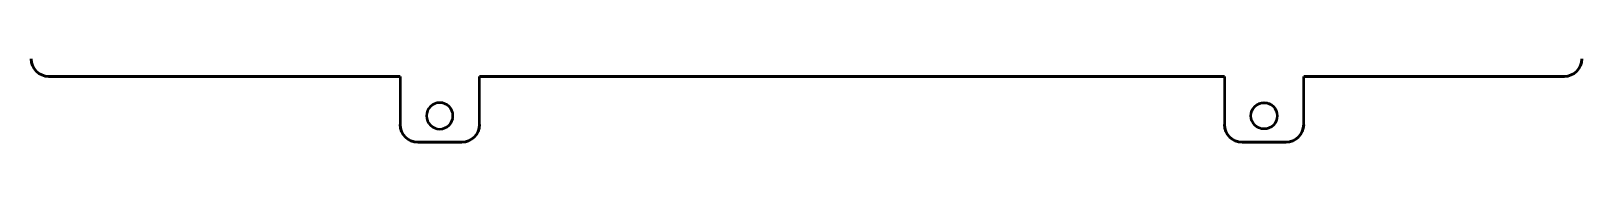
# Model space of a CAD drawing. Header units: millimetres. Extents: x 27 to 881, y 145 to 524.
# Drawn here: x 219 to 395.2, y 144.8 to 154.3 of the extents above; entities that cross this region are included whole.
import ezdxf

# ---------------------------------------------------------------- set-up
doc = ezdxf.new("R2010")
doc.units = ezdxf.units.MM
doc.header["$LTSCALE"] = 0.75
doc.layers.add('Visible', color=7, linetype='Continuous', lineweight=50)

msp = doc.modelspace()

# ---------------------------------------------------------------- linework, layer by layer
at = {"layer": 'Visible', "extrusion": (-1e-16, -1, 0)}
for p, q in [((218.96, 154.27), (218.96, 154.27)), ((395.17, 154.27), (395.17, 154.27)), ((220.96, 152.27), (260.9, 152.27)), ((260.9, 152.27), (220.96, 152.27)), ((260.9, 152.27), (260.9, 146.77)), ((269.9, 146.77), (269.9, 152.27)), ((269.9, 152.27), (354.55, 152.27)), ((354.55, 152.27), (269.9, 152.27)), ((354.55, 152.27), (354.55, 146.78)), ((363.55, 146.78), (363.55, 152.27)), ((363.55, 152.27), (393.17, 152.27)), ((393.17, 152.27), (363.55, 152.27)), ((260.9, 146.77), (260.9, 146.77)), ((269.9, 146.77), (269.9, 146.77)), ((354.55, 146.78), (354.55, 146.77)), ((363.55, 146.77), (363.55, 146.77)), ((262.9, 144.77), (267.9, 144.77)), ((267.9, 144.77), (262.9, 144.77)), ((356.55, 144.78), (361.55, 144.78)), ((361.55, 144.77), (356.55, 144.77))]:
    msp.add_line(p, q, dxfattribs=at)
at = {"layer": 'Visible', "extrusion": (0, 0, -1)}
msp.add_circle((-265.4, 147.77), 1.5, dxfattribs=at)
at = {"layer": 'Visible'}
msp.add_circle((359.05, 147.78), 1.5, dxfattribs=at)
at = {"layer": 'Visible', "extrusion": (0, 0, -1)}
for centre, radius, start, end in [((-220.96, 154.27), 2, 269.9999, 359.9999), ((-393.17, 154.27), 2, 179.9999, 269.9999), ((-359.05, 147.77), 1.5, 0.1818, 179.8578), ((-262.9, 146.77), 2, 269.9999, 359.9999), ((-267.9, 146.77), 2, 179.9999, 269.9999), ((-356.55, 146.78), 2, 269.9999, 359.9999), ((-361.55, 146.78), 2, 179.9999, 269.9999)]:
    msp.add_arc(centre, radius, start, end, dxfattribs=at)
at = {"layer": 'Visible'}
for centre, radius, start, end in [((220.96, 154.27), 2, 180.0001, 270.0001), ((393.17, 154.27), 2, 270.0001, 359.9802), ((265.4, 147.77), 1.5, 0.1422, 179.8182), ((262.9, 146.77), 2, 180.0001, 270.0001), ((267.9, 146.77), 2, 270.0001, 359.9802), ((356.55, 146.77), 2, 180.0001, 270.0001), ((361.55, 146.77), 2, 270.0001, 359.9802)]:
    msp.add_arc(centre, radius, start, end, dxfattribs=at)

doc.saveas('drawing.dxf')
